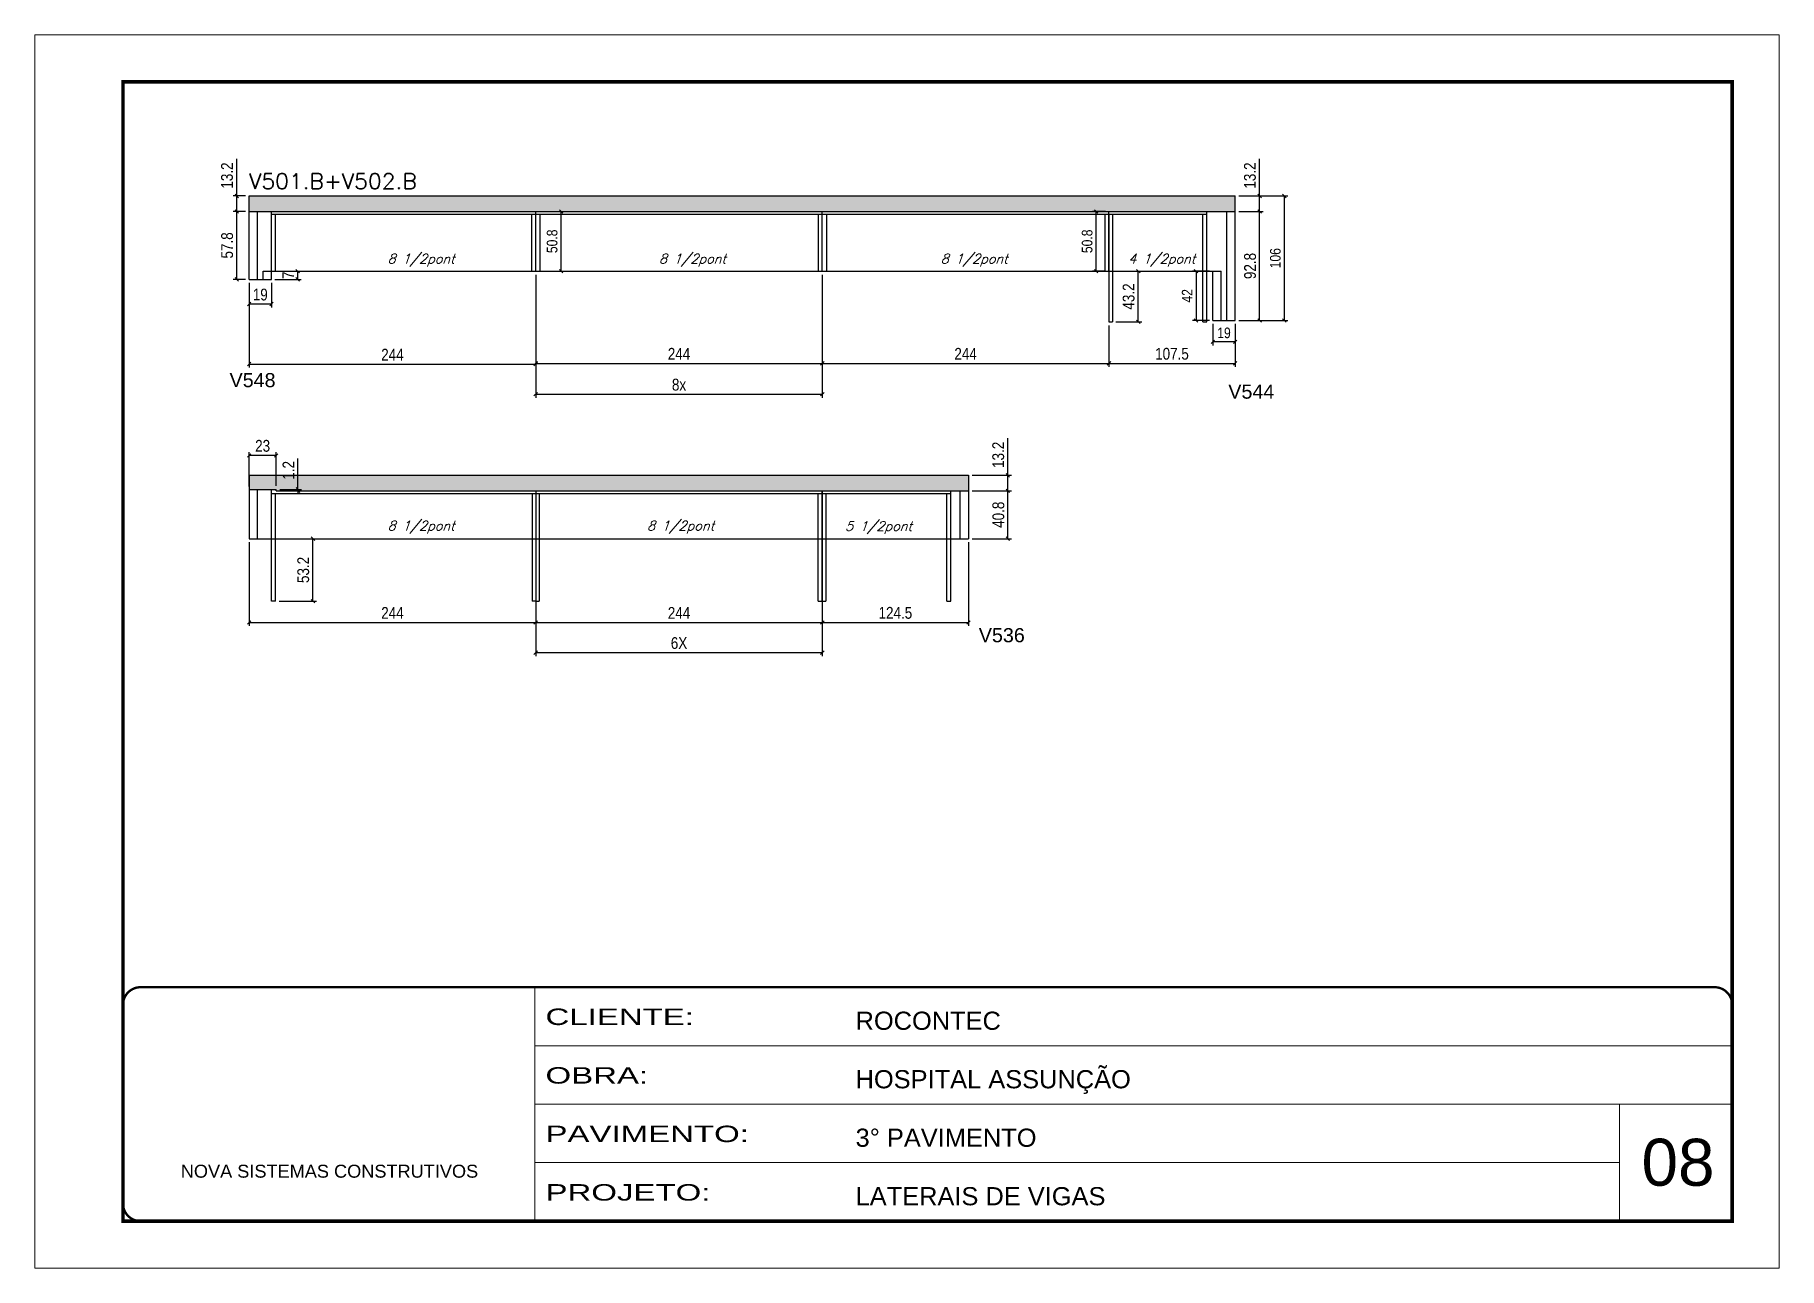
# Model space of a CAD drawing. Extents: x -21493 to -15213, y -12134 to 11887.
# Drawn here: x -16725 to -15240, y 9689 to 10739 of the extents above; entities that cross this region are included whole.
import ezdxf

# ---------------------------------------------------------------- set-up
doc = ezdxf.new("R2010")
doc.units = 0
doc.linetypes.add('CONTINUO', pattern=[0])
doc.linetypes.add('DASHED', pattern=[0.75, 0.5, -0.25])
for name, color, linetype in [('5', 5, 'Continuous'), ('COTA', 241, 'Continuous'), ('Painéis', 200, 'Continuous'), ('SARR_2.2x7', 40, 'Continuous'), ('SARR_3.5x7', 81, 'Continuous'), ('texto', 7, 'Continuous')]:
    doc.layers.add(name, color=color, linetype=linetype)
for name, color, linetype, lineweight in [('CARIMBO', 255, 'Continuous', 9), ('Folhas', 255, 'Continuous', 9), ('SARRAFO DE PRESSAO', 251, 'DASHED', 9), ('Texto Seção', 7, 'Continuous', 15)]:
    doc.layers.add(name, color=color, linetype=linetype, lineweight=lineweight)
doc.styles.add('ARIAL', font='arial.ttf')
doc.styles.add('COTA TECNICA', font='techl___.ttf', dxfattribs={"height": 10})
doc.styles.add('COTA TECNICA-50', font='techl___.ttf', dxfattribs={"height": 9})
doc.styles.add('REGUA-120', font='ROMANS.shx', dxfattribs={"height": 15})
doc.styles.add('Romans', font='romans.shx')
doc.styles.get("Standard").update_dxf_attribs({"font": 'arial.ttf'})
doc.styles.add('Tecnologia', font='')
doc.styles.get('Tecnologia').set_extended_font_data('Forgotten Futurist')
doc.dimstyles.new('COTA PAINEL-50', dxfattribs={"dimtxt": 9, "dimasz": 3, "dimexe": 3, "dimexo": 3, "dimgap": 3, "dimtad": 1, "dimdec": 1, "dimzin": 12, "dimdsep": 46, "dimtxsty": 'COTA TECNICA-50', "dimblk1": 'OBLIQUE', "dimblk2": 'OBLIQUE', "dimsah": 1, "dimcen": 0.9, "dimclrd": 4, "dimclre": 4, "dimclrt": 240, "dimadec": 1, "dimazin": 3, "dimtfac": 1, "dimtdec": 1, "dimtmove": 0, "dimatfit": 3, "dimfxl": 1, "dimtolj": 1, "dimtzin": 12, "dimarcsym": 0})
doc.dimstyles.new('PAINEL', dxfattribs={"dimtxt": 10, "dimasz": 3, "dimexe": 3, "dimexo": 3, "dimgap": 3, "dimtad": 1, "dimdec": 1, "dimzin": 12, "dimdsep": 46, "dimtxsty": 'COTA TECNICA', "dimblk1": 'OBLIQUE', "dimblk2": 'OBLIQUE', "dimsah": 1, "dimcen": 0.9, "dimclrd": 4, "dimclre": 4, "dimclrt": 240, "dimadec": 1, "dimazin": 3, "dimtfac": 1, "dimtdec": 1, "dimtmove": 0, "dimatfit": 3, "dimfxl": 1, "dimtolj": 1, "dimtzin": 12, "dimarcsym": 0})
pattern_1 = [(50, (-155447.1976, -18004.2416), (5.46554007, -0.47817257), [0.5715, -6.2865]), (355, (-155447.1976, -18004.2416), (-1.05730264, 5.73170536), [0.4572, -5.02921753]), (100.4514447, (-155446.742, -18004.2814), (4.40823741, 5.25353256), [0.48570026, -5.34270734]), (46.1842, (-155447.1976, -18002.7176), (8.13237123, -1.26126984), [0.85725, -9.42975]), (96.6355576, (-155446.52, -18002.823), (7.122124, 7.42278374), [0.7285507, -8.01406824]), (351.184151, (-155447.198, -18002.7176), (7.122124, 7.42278374), [0.685799, -7.54379196]), (21, (-155446.4356, -18003.0986), (4.54843174, -3.06795595), [0.5715, -6.2865]), (326, (-155446.4356, -18003.0986), (1.85406085, 5.52563898), [0.4572, -5.0292]), (71.451445, (-155446.0566, -18003.354), (6.40249258, 2.45768307), [0.48570026, -5.34269813]), (37.5, (-155447.1976, -18004.2416), (0.092658098, 2.536651166), [0, -4.96824, 0, -5.1054, 0, -5.04825]), (7.5, (-155447.1976, -18004.2416), (2.004589875, 3.005417245), [0, -2.91084, 0, -4.85394, 0, -1.92405]), (327.5, (-155448.8969, -18004.2416), (4.067717855, -0.17186232), [0, -1.905, 0, -5.9436, 0, -7.8867]), (317.5, (-155449.659, -18004.2416), (4.44387544, 0.76279473), [0, -2.4765, 0, -3.94716, 0, -5.6007])]

msp = doc.modelspace()

# ---------------------------------------------------------------- texts
at = {"layer": '5', "linetype": 'Continuous'}
for s, p in [('V548', (-16559.16, 10438.72)), ('V544', (-15708.84, 10428.91)), ('V536', (-15921.27, 10221.55))]:
    msp.add_text(s, height=12, rotation=0.00004, dxfattribs=at).set_placement(p)
at = {"layer": 'CARIMBO', "style": 'ARIAL'}
msp.add_text('08', height=40, dxfattribs=at).set_placement((-15357.05, 9758.8))
at = {"layer": 'texto', "color": 2, "char_height": 8, "attachment_point": 5, "style": 'Romans'}
for s, insert in [('{\\Q19;\\C256;8 1/2pont}', (-16396.04, 10546.78)), ('{\\Q19;\\C256;8 1/2pont}', (-16165.03, 10546.78)), ('{\\Q19;\\C256;8 1/2pont}', (-15925.18, 10546.78)), ('{\\Q19;\\C256;4 1/2pont}', (-15765.46, 10546.78)), ('{\\Q19;\\C256;8 1/2pont}', (-16396.04, 10319.46)), ('{\\Q19;\\C256;8 1/2pont}', (-16175.11, 10319.46)), ('{\\Q19;\\C256;5 1/2pont}', (-16006.61, 10319.11))]:
    msp.add_mtext(s, dxfattribs=dict(at, insert=insert))
at = {"layer": 'Texto Seção', "style": 'REGUA-120', "width": 1.05}
msp.add_text('V501.B+V502.B', height=13, dxfattribs=at).set_placement((-16542.53, 10607.55))

# ---------------------------------------------------------------- blocks, each defined once
blk = doc.blocks.new('_Oblique')
at = {"color": 0, "linetype": 'ByBlock', "lineweight": -2}
blk.add_line((-0.5, -0.5), (0.5, 0.5), dxfattribs=at)
blk = doc.blocks.new('*D1634')
at = {"layer": 'COTA', "color": 4, "lineweight": -2, "ltscale": 25, "transparency": 16777216}
for p, q in [((-15927, 10350.5), (-15893.5, 10350.5)), ((-15896.5, 10309.7), (-15896.5, 10350.5)), ((-15927, 10309.7), (-15893.5, 10309.7))]:
    blk.add_line(p, q, dxfattribs=at)
at = {"layer": 'Defpoints', "color": 0, "ltscale": 25, "transparency": 16777216}
for p in [(-15930, 10350.5), (-15896.5, 10350.5), (-15930, 10309.7)]:
    blk.add_point(p, dxfattribs=at)
at = {"layer": 'COTA', "color": 4, "lineweight": -2, "ltscale": 25, "transparency": 16777216, "xscale": 3, "yscale": 3, "zscale": 3}
for p, rotation in [((-15896.5, 10350.5), 90), ((-15896.5, 10309.7), 270)]:
    blk.add_blockref('_Oblique', p, dxfattribs=dict(at, rotation=rotation))
at = {"layer": 'COTA', "color": 240, "ltscale": 25, "transparency": 16777216, "insert": (-15904.6, 10330.1), "char_height": 10, "attachment_point": 5, "rotation": 90, "style": 'COTA TECNICA'}
blk.add_mtext('\\A1;40.8', dxfattribs=at)
blk = doc.blocks.new('*D1635')
at = {"layer": 'COTA', "color": 4, "lineweight": -2, "ltscale": 25, "transparency": 16777216}
for p, q in [((-15896.5, 10363.7), (-15896.5, 10395.4)), ((-15927, 10363.7), (-15893.5, 10363.7)), ((-15927, 10350.5), (-15893.5, 10350.5)), ((-15896.5, 10350.5), (-15896.5, 10363.7))]:
    blk.add_line(p, q, dxfattribs=at)
at = {"layer": 'Defpoints', "color": 0, "ltscale": 25, "transparency": 16777216}
for p in [(-15930, 10363.7), (-15930, 10350.5), (-15896.5, 10363.7)]:
    blk.add_point(p, dxfattribs=at)
at = {"layer": 'COTA', "color": 4, "lineweight": -2, "ltscale": 25, "transparency": 16777216, "xscale": 3, "yscale": 3, "zscale": 3}
for p, rotation in [((-15896.5, 10363.7), 90), ((-15896.5, 10350.5), 270)]:
    blk.add_blockref('_Oblique', p, dxfattribs=dict(at, rotation=rotation))
at = {"layer": 'COTA', "color": 240, "ltscale": 25, "transparency": 16777216, "insert": (-15904.7, 10381.1), "char_height": 10, "attachment_point": 5, "rotation": 90, "style": 'COTA TECNICA'}
blk.add_mtext('\\A1;13.2', dxfattribs=at)
blk = doc.blocks.new('*D1636')
at = {"layer": 'COTA', "color": 4, "lineweight": -2, "ltscale": 25, "transparency": 16777216}
for p, q in [((-16500.9, 10351.7), (-16500.9, 10378.1)), ((-16516.5, 10351.7), (-16497.9, 10351.7)), ((-16516.5, 10350.5), (-16497.9, 10350.5)), ((-16500.9, 10350.5), (-16500.9, 10351.7)), ((-16500.9, 10350.5), (-16500.9, 10347.5))]:
    blk.add_line(p, q, dxfattribs=at)
at = {"layer": 'Defpoints', "color": 0, "ltscale": 25, "transparency": 16777216}
for p in [(-16519.5, 10351.7), (-16519.5, 10350.5), (-16500.9, 10350.5)]:
    blk.add_point(p, dxfattribs=at)
at = {"layer": 'COTA', "color": 4, "lineweight": -2, "ltscale": 25, "transparency": 16777216, "xscale": 3, "yscale": 3, "zscale": 3}
for p, rotation in [((-16500.9, 10351.7), 270), ((-16500.9, 10350.5), 90)]:
    blk.add_blockref('_Oblique', p, dxfattribs=dict(at, rotation=rotation))
at = {"layer": 'COTA', "color": 240, "ltscale": 25, "transparency": 16777216, "insert": (-16509, 10367.9), "char_height": 10, "attachment_point": 5, "rotation": 90, "style": 'COTA TECNICA'}
blk.add_mtext('\\A1;1.2', dxfattribs=at)
blk = doc.blocks.new('*D1664')
at = {"layer": 'COTA', "color": 4, "lineweight": -2, "ltscale": 25, "transparency": 16777216}
for p, q in [((-15682.2, 10601.5), (-15682.2, 10633.2)), ((-15700, 10601.5), (-15679.2, 10601.5)), ((-15700, 10588.3), (-15679.2, 10588.3)), ((-15682.2, 10588.3), (-15682.2, 10601.5))]:
    blk.add_line(p, q, dxfattribs=at)
at = {"layer": 'Defpoints', "color": 0, "ltscale": 25, "transparency": 16777216}
for p in [(-15703, 10601.5), (-15703, 10588.3), (-15682.2, 10601.5)]:
    blk.add_point(p, dxfattribs=at)
at = {"layer": 'COTA', "color": 4, "lineweight": -2, "ltscale": 25, "transparency": 16777216, "xscale": 3, "yscale": 3, "zscale": 3}
for p, rotation in [((-15682.2, 10601.5), 90), ((-15682.2, 10588.3), 270)]:
    blk.add_blockref('_Oblique', p, dxfattribs=dict(at, rotation=rotation))
at = {"layer": 'COTA', "color": 240, "ltscale": 25, "transparency": 16777216, "insert": (-15690.4, 10618.9), "char_height": 10, "attachment_point": 5, "rotation": 90, "style": 'COTA TECNICA'}
blk.add_mtext('\\A1;13.2', dxfattribs=at)
blk = doc.blocks.new('*D1330')
at = {"layer": 'COTA', "color": 4, "lineweight": -2, "ltscale": 25, "transparency": 16777216}
for p, q in [((-16542.5, 10354.1), (-16542.5, 10383.5)), ((-16519.5, 10380.5), (-16542.5, 10380.5)), ((-16519.5, 10354.7), (-16519.5, 10383.5))]:
    blk.add_line(p, q, dxfattribs=at)
at = {"layer": 'Defpoints', "color": 0, "ltscale": 25, "transparency": 16777216}
for p in [(-16542.5, 10380.5), (-16542.5, 10351.1), (-16519.5, 10351.7)]:
    blk.add_point(p, dxfattribs=at)
at = {"layer": 'COTA', "color": 4, "lineweight": -2, "ltscale": 25, "transparency": 16777216, "xscale": 3, "yscale": 3, "zscale": 3, "rotation": 180}
blk.add_blockref('_Oblique', (-16542.5, 10380.5), dxfattribs=at)
at = {"layer": 'COTA', "color": 4, "lineweight": -2, "ltscale": 25, "transparency": 16777216, "xscale": 3, "yscale": 3, "zscale": 3}
blk.add_blockref('_Oblique', (-16519.5, 10380.5), dxfattribs=at)
at = {"layer": 'COTA', "color": 240, "ltscale": 25, "transparency": 16777216, "insert": (-16531, 10388.7), "char_height": 10, "attachment_point": 5, "style": 'COTA TECNICA'}
blk.add_mtext('\\A1;23', dxfattribs=at)
blk = doc.blocks.new('*D1665')
at = {"layer": 'COTA', "color": 4, "lineweight": -2, "ltscale": 25, "transparency": 16777216}
for p, q in [((-15700, 10588.3), (-15679.2, 10588.3)), ((-15682.2, 10495.5), (-15682.2, 10588.3)), ((-15700, 10495.5), (-15679.2, 10495.5))]:
    blk.add_line(p, q, dxfattribs=at)
at = {"layer": 'Defpoints', "color": 0, "ltscale": 25, "transparency": 16777216}
for p in [(-15703, 10588.3), (-15682.2, 10588.3), (-15703, 10495.5)]:
    blk.add_point(p, dxfattribs=at)
at = {"layer": 'COTA', "color": 4, "lineweight": -2, "ltscale": 25, "transparency": 16777216, "xscale": 3, "yscale": 3, "zscale": 3}
for p, rotation in [((-15682.2, 10588.3), 90), ((-15682.2, 10495.5), 270)]:
    blk.add_blockref('_Oblique', p, dxfattribs=dict(at, rotation=rotation))
at = {"layer": 'COTA', "color": 240, "ltscale": 25, "transparency": 16777216, "insert": (-15690.3, 10541.9), "char_height": 10, "attachment_point": 5, "rotation": 90, "style": 'COTA TECNICA'}
blk.add_mtext('\\A1;92.8', dxfattribs=at)
blk = doc.blocks.new('*D1639')
at = {"layer": 'COTA', "color": 4, "lineweight": -2, "ltscale": 25, "transparency": 16777216}
for p, q in [((-16542.5, 10527.5), (-16542.5, 10455.4)), ((-16298.5, 10527.5), (-16298.5, 10455.4)), ((-16542.5, 10458.4), (-16298.5, 10458.4))]:
    blk.add_line(p, q, dxfattribs=at)
at = {"layer": 'Defpoints', "color": 0, "ltscale": 25, "transparency": 16777216}
for p in [(-16542.5, 10530.5), (-16298.5, 10530.5), (-16298.5, 10458.4)]:
    blk.add_point(p, dxfattribs=at)
at = {"layer": 'COTA', "color": 4, "lineweight": -2, "ltscale": 25, "transparency": 16777216, "xscale": 3, "yscale": 3, "zscale": 3, "rotation": 180}
blk.add_blockref('_Oblique', (-16542.5, 10458.4), dxfattribs=at)
at = {"layer": 'COTA', "color": 4, "lineweight": -2, "ltscale": 25, "transparency": 16777216, "xscale": 3, "yscale": 3, "zscale": 3}
blk.add_blockref('_Oblique', (-16298.5, 10458.4), dxfattribs=at)
at = {"layer": 'COTA', "color": 240, "ltscale": 25, "transparency": 16777216, "insert": (-16420.5, 10466.4), "char_height": 10, "attachment_point": 5, "style": 'COTA TECNICA'}
blk.add_mtext('\\A1;244', dxfattribs=at)
blk = doc.blocks.new('*D1640')
at = {"layer": 'COTA', "color": 4, "lineweight": -2, "ltscale": 25, "transparency": 16777216}
for p, q in [((-16298.5, 10534.5), (-16298.5, 10456)), ((-16054.5, 10534.5), (-16054.5, 10456)), ((-16298.5, 10459), (-16054.5, 10459))]:
    blk.add_line(p, q, dxfattribs=at)
at = {"layer": 'Defpoints', "color": 0, "ltscale": 25, "transparency": 16777216}
for p in [(-16298.5, 10537.5), (-16054.5, 10537.5), (-16054.5, 10459)]:
    blk.add_point(p, dxfattribs=at)
at = {"layer": 'COTA', "color": 4, "lineweight": -2, "ltscale": 25, "transparency": 16777216, "xscale": 3, "yscale": 3, "zscale": 3, "rotation": 180}
blk.add_blockref('_Oblique', (-16298.5, 10459), dxfattribs=at)
at = {"layer": 'COTA', "color": 4, "lineweight": -2, "ltscale": 25, "transparency": 16777216, "xscale": 3, "yscale": 3, "zscale": 3}
blk.add_blockref('_Oblique', (-16054.5, 10459), dxfattribs=at)
at = {"layer": 'COTA', "color": 240, "ltscale": 25, "transparency": 16777216, "insert": (-16176.5, 10467.1), "char_height": 10, "attachment_point": 5, "style": 'COTA TECNICA'}
blk.add_mtext('\\A1;244', dxfattribs=at)
blk = doc.blocks.new('*D1641')
at = {"layer": 'COTA', "color": 4, "lineweight": -2, "ltscale": 25, "transparency": 16777216}
for p, q in [((-16298.5, 10534.5), (-16298.5, 10429.7)), ((-16054.5, 10534.5), (-16054.5, 10429.7)), ((-16298.5, 10432.7), (-16054.5, 10432.7))]:
    blk.add_line(p, q, dxfattribs=at)
at = {"layer": 'Defpoints', "color": 0, "ltscale": 25, "transparency": 16777216}
for p in [(-16298.5, 10537.5), (-16054.5, 10537.5), (-16054.5, 10432.7)]:
    blk.add_point(p, dxfattribs=at)
at = {"layer": 'COTA', "color": 4, "lineweight": -2, "ltscale": 25, "transparency": 16777216, "xscale": 3, "yscale": 3, "zscale": 3, "rotation": 180}
blk.add_blockref('_Oblique', (-16298.5, 10432.7), dxfattribs=at)
at = {"layer": 'COTA', "color": 4, "lineweight": -2, "ltscale": 25, "transparency": 16777216, "xscale": 3, "yscale": 3, "zscale": 3}
blk.add_blockref('_Oblique', (-16054.5, 10432.7), dxfattribs=at)
at = {"layer": 'COTA', "color": 240, "ltscale": 25, "transparency": 16777216, "insert": (-16176.5, 10440.8), "char_height": 10, "attachment_point": 5, "style": 'COTA TECNICA'}
blk.add_mtext('\\A1;8x', dxfattribs=at)
blk = doc.blocks.new('*D1565')
at = {"layer": 'COTA', "color": 4, "lineweight": -2, "ltscale": 25, "transparency": 16777216}
for p, q in [((-16545.5, 10588.3), (-16556, 10588.3)), ((-16553, 10530.5), (-16553, 10588.3)), ((-16545.5, 10530.5), (-16556, 10530.5))]:
    blk.add_line(p, q, dxfattribs=at)
at = {"layer": 'Defpoints', "color": 0, "ltscale": 25, "transparency": 16777216}
for p in [(-16553, 10588.3), (-16542.5, 10588.3), (-16542.5, 10530.5)]:
    blk.add_point(p, dxfattribs=at)
at = {"layer": 'COTA', "color": 4, "lineweight": -2, "ltscale": 25, "transparency": 16777216, "xscale": 3, "yscale": 3, "zscale": 3}
for p, rotation in [((-16553, 10588.3), 90), ((-16553, 10530.5), 270)]:
    blk.add_blockref('_Oblique', p, dxfattribs=dict(at, rotation=rotation))
at = {"layer": 'COTA', "color": 240, "ltscale": 25, "transparency": 16777216, "insert": (-16561.2, 10559.4), "char_height": 10, "attachment_point": 5, "rotation": 90, "style": 'COTA TECNICA'}
blk.add_mtext('\\A1;57.8', dxfattribs=at)
blk = doc.blocks.new('*D1566')
at = {"layer": 'COTA', "color": 4, "lineweight": -2, "ltscale": 25, "transparency": 16777216}
for p, q in [((-16553, 10601.5), (-16553, 10633.2)), ((-16545.5, 10601.5), (-16556, 10601.5)), ((-16545.5, 10588.3), (-16556, 10588.3)), ((-16553, 10588.3), (-16553, 10601.5))]:
    blk.add_line(p, q, dxfattribs=at)
at = {"layer": 'Defpoints', "color": 0, "ltscale": 25, "transparency": 16777216}
for p in [(-16553, 10601.5), (-16542.5, 10601.5), (-16542.5, 10588.3)]:
    blk.add_point(p, dxfattribs=at)
at = {"layer": 'COTA', "color": 4, "lineweight": -2, "ltscale": 25, "transparency": 16777216, "xscale": 3, "yscale": 3, "zscale": 3}
for p, rotation in [((-16553, 10601.5), 90), ((-16553, 10588.3), 270)]:
    blk.add_blockref('_Oblique', p, dxfattribs=dict(at, rotation=rotation))
at = {"layer": 'COTA', "color": 240, "ltscale": 25, "transparency": 16777216, "insert": (-16561.3, 10618.9), "char_height": 10, "attachment_point": 5, "rotation": 90, "style": 'COTA TECNICA'}
blk.add_mtext('\\A1;13.2', dxfattribs=at)
blk = doc.blocks.new('*D1567')
at = {"layer": 'COTA', "color": 4, "lineweight": -2, "ltscale": 25, "transparency": 16777216}
for p, q in [((-16542.5, 10527.5), (-16542.5, 10506.5)), ((-16523.5, 10527.5), (-16523.5, 10506.5)), ((-16523.5, 10509.5), (-16542.5, 10509.5))]:
    blk.add_line(p, q, dxfattribs=at)
at = {"layer": 'Defpoints', "color": 0, "ltscale": 25, "transparency": 16777216}
for p in [(-16542.5, 10530.5), (-16523.5, 10530.5), (-16542.5, 10509.5)]:
    blk.add_point(p, dxfattribs=at)
at = {"layer": 'COTA', "color": 4, "lineweight": -2, "ltscale": 25, "transparency": 16777216, "xscale": 3, "yscale": 3, "zscale": 3, "rotation": 180}
blk.add_blockref('_Oblique', (-16542.5, 10509.5), dxfattribs=at)
at = {"layer": 'COTA', "color": 4, "lineweight": -2, "ltscale": 25, "transparency": 16777216, "xscale": 3, "yscale": 3, "zscale": 3}
blk.add_blockref('_Oblique', (-16523.5, 10509.5), dxfattribs=at)
at = {"layer": 'COTA', "color": 240, "ltscale": 25, "transparency": 16777216, "insert": (-16533, 10517.5), "char_height": 10, "attachment_point": 5, "style": 'COTA TECNICA'}
blk.add_mtext('\\A1;19', dxfattribs=at)
blk = doc.blocks.new('*D1568')
at = {"layer": 'COTA', "color": 4, "lineweight": -2, "ltscale": 25, "transparency": 16777216}
for p, q in [((-16520.5, 10537.5), (-16498.1, 10537.5)), ((-16520.5, 10530.5), (-16498.1, 10530.5)), ((-16501.1, 10530.5), (-16501.1, 10537.5))]:
    blk.add_line(p, q, dxfattribs=at)
at = {"layer": 'Defpoints', "color": 0, "ltscale": 25, "transparency": 16777216}
for p in [(-16523.5, 10537.5), (-16523.5, 10530.5), (-16501.1, 10537.5)]:
    blk.add_point(p, dxfattribs=at)
at = {"layer": 'COTA', "color": 4, "lineweight": -2, "ltscale": 25, "transparency": 16777216, "xscale": 3, "yscale": 3, "zscale": 3}
for p, rotation in [((-16501.1, 10537.5), 90), ((-16501.1, 10530.5), 270)]:
    blk.add_blockref('_Oblique', p, dxfattribs=dict(at, rotation=rotation))
at = {"layer": 'COTA', "color": 240, "ltscale": 25, "transparency": 16777216, "insert": (-16509.2, 10534), "char_height": 10, "attachment_point": 5, "rotation": 90, "style": 'COTA TECNICA'}
blk.add_mtext('\\A1;7', dxfattribs=at)
blk = doc.blocks.new('*D1569')
at = {"layer": 'COTA', "color": 4, "lineweight": -2, "ltscale": 25, "transparency": 16777216}
for p, q in [((-16298.5, 10306.7), (-16298.5, 10235.4)), ((-16054.5, 10306.7), (-16054.5, 10235.4)), ((-16298.5, 10238.4), (-16054.5, 10238.4))]:
    blk.add_line(p, q, dxfattribs=at)
at = {"layer": 'Defpoints', "color": 0, "ltscale": 25, "transparency": 16777216}
for p in [(-16298.5, 10309.7), (-16054.5, 10309.7), (-16054.5, 10238.4)]:
    blk.add_point(p, dxfattribs=at)
at = {"layer": 'COTA', "color": 4, "lineweight": -2, "ltscale": 25, "transparency": 16777216, "xscale": 3, "yscale": 3, "zscale": 3, "rotation": 180}
blk.add_blockref('_Oblique', (-16298.5, 10238.4), dxfattribs=at)
at = {"layer": 'COTA', "color": 4, "lineweight": -2, "ltscale": 25, "transparency": 16777216, "xscale": 3, "yscale": 3, "zscale": 3}
blk.add_blockref('_Oblique', (-16054.5, 10238.4), dxfattribs=at)
at = {"layer": 'COTA', "color": 240, "ltscale": 25, "transparency": 16777216, "insert": (-16176.5, 10246.5), "char_height": 10, "attachment_point": 5, "style": 'COTA TECNICA'}
blk.add_mtext('\\A1;244', dxfattribs=at)
blk = doc.blocks.new('*D1271')
at = {"layer": 'COTA', "color": 4, "lineweight": -2, "ltscale": 25, "transparency": 16777216}
for p, q in [((-16298.5, 10306.7), (-16298.5, 10209.7)), ((-16054.5, 10306.7), (-16054.5, 10209.7)), ((-16298.5, 10212.7), (-16054.5, 10212.7))]:
    blk.add_line(p, q, dxfattribs=at)
at = {"layer": 'Defpoints', "color": 0, "ltscale": 25, "transparency": 16777216}
for p in [(-16298.5, 10309.7), (-16054.5, 10309.7), (-16054.5, 10212.7)]:
    blk.add_point(p, dxfattribs=at)
at = {"layer": 'COTA', "color": 4, "lineweight": -2, "ltscale": 25, "transparency": 16777216, "xscale": 3, "yscale": 3, "zscale": 3, "rotation": 180}
blk.add_blockref('_Oblique', (-16298.5, 10212.7), dxfattribs=at)
at = {"layer": 'COTA', "color": 4, "lineweight": -2, "ltscale": 25, "transparency": 16777216, "xscale": 3, "yscale": 3, "zscale": 3}
blk.add_blockref('_Oblique', (-16054.5, 10212.7), dxfattribs=at)
at = {"layer": 'COTA', "color": 240, "ltscale": 25, "transparency": 16777216, "insert": (-16176.5, 10220.8), "char_height": 10, "attachment_point": 5, "style": 'COTA TECNICA'}
blk.add_mtext('\\A1;6X', dxfattribs=at)
blk = doc.blocks.new('*D1608')
at = {"layer": 'COTA', "color": 4, "lineweight": -2, "ltscale": 25, "transparency": 16777216}
for p, q in [((-16542.5, 10306.7), (-16542.5, 10235.4)), ((-16298.5, 10253.5), (-16298.5, 10235.4)), ((-16542.5, 10238.4), (-16298.5, 10238.4))]:
    blk.add_line(p, q, dxfattribs=at)
at = {"layer": 'Defpoints', "color": 0, "ltscale": 25, "transparency": 16777216}
for p in [(-16542.5, 10309.7), (-16298.5, 10256.5), (-16298.5, 10238.4)]:
    blk.add_point(p, dxfattribs=at)
at = {"layer": 'COTA', "color": 4, "lineweight": -2, "ltscale": 25, "transparency": 16777216, "xscale": 3, "yscale": 3, "zscale": 3, "rotation": 180}
blk.add_blockref('_Oblique', (-16542.5, 10238.4), dxfattribs=at)
at = {"layer": 'COTA', "color": 4, "lineweight": -2, "ltscale": 25, "transparency": 16777216, "xscale": 3, "yscale": 3, "zscale": 3}
blk.add_blockref('_Oblique', (-16298.5, 10238.4), dxfattribs=at)
at = {"layer": 'COTA', "color": 240, "ltscale": 25, "transparency": 16777216, "insert": (-16420.5, 10246.5), "char_height": 10, "attachment_point": 5, "style": 'COTA TECNICA'}
blk.add_mtext('\\A1;244', dxfattribs=at)
blk = doc.blocks.new('*D1609')
at = {"layer": 'COTA', "color": 4, "lineweight": -2, "ltscale": 25, "transparency": 16777216}
for p, q in [((-15930, 10306.7), (-15930, 10235.4)), ((-16054.5, 10253.5), (-16054.5, 10235.4)), ((-16054.5, 10238.4), (-15930, 10238.4))]:
    blk.add_line(p, q, dxfattribs=at)
at = {"layer": 'Defpoints', "color": 0, "ltscale": 25, "transparency": 16777216}
for p in [(-15930, 10309.7), (-16054.5, 10256.5), (-15930, 10238.4)]:
    blk.add_point(p, dxfattribs=at)
at = {"layer": 'COTA', "color": 4, "lineweight": -2, "ltscale": 25, "transparency": 16777216, "xscale": 3, "yscale": 3, "zscale": 3, "rotation": 180}
blk.add_blockref('_Oblique', (-16054.5, 10238.4), dxfattribs=at)
at = {"layer": 'COTA', "color": 4, "lineweight": -2, "ltscale": 25, "transparency": 16777216, "xscale": 3, "yscale": 3, "zscale": 3}
blk.add_blockref('_Oblique', (-15930, 10238.4), dxfattribs=at)
at = {"layer": 'COTA', "color": 240, "ltscale": 25, "transparency": 16777216, "insert": (-15992.3, 10246.5), "char_height": 10, "attachment_point": 5, "style": 'COTA TECNICA'}
blk.add_mtext('\\A1;124.5', dxfattribs=at)
blk = doc.blocks.new('*D1311')
at = {"layer": 'COTA', "color": 4, "lineweight": -2, "ltscale": 25, "transparency": 16777216}
for p, q in [((-16054.5, 10534.5), (-16054.5, 10456)), ((-15810.5, 10491.3), (-15810.5, 10456)), ((-16054.5, 10459), (-15810.5, 10459))]:
    blk.add_line(p, q, dxfattribs=at)
at = {"layer": 'Defpoints', "color": 0, "ltscale": 25, "transparency": 16777216}
for p in [(-16054.5, 10537.5), (-15810.5, 10494.3), (-15810.5, 10459)]:
    blk.add_point(p, dxfattribs=at)
at = {"layer": 'COTA', "color": 4, "lineweight": -2, "ltscale": 25, "transparency": 16777216, "xscale": 3, "yscale": 3, "zscale": 3, "rotation": 180}
blk.add_blockref('_Oblique', (-16054.5, 10459), dxfattribs=at)
at = {"layer": 'COTA', "color": 4, "lineweight": -2, "ltscale": 25, "transparency": 16777216, "xscale": 3, "yscale": 3, "zscale": 3}
blk.add_blockref('_Oblique', (-15810.5, 10459), dxfattribs=at)
at = {"layer": 'COTA', "color": 240, "ltscale": 25, "transparency": 16777216, "insert": (-15932.5, 10467.1), "char_height": 10, "attachment_point": 5, "style": 'COTA TECNICA'}
blk.add_mtext('\\A1;244', dxfattribs=at)
blk = doc.blocks.new('*D1610')
at = {"layer": 'COTA', "color": 4, "lineweight": -2, "ltscale": 25, "transparency": 16777216}
for p, q in [((-15810.5, 10491.3), (-15810.5, 10456)), ((-15703, 10492.5), (-15703, 10456)), ((-15810.5, 10459), (-15703, 10459))]:
    blk.add_line(p, q, dxfattribs=at)
at = {"layer": 'Defpoints', "color": 0, "ltscale": 25, "transparency": 16777216}
for p in [(-15810.5, 10494.3), (-15703, 10495.5), (-15703, 10459)]:
    blk.add_point(p, dxfattribs=at)
at = {"layer": 'COTA', "color": 4, "lineweight": -2, "ltscale": 25, "transparency": 16777216, "xscale": 3, "yscale": 3, "zscale": 3, "rotation": 180}
blk.add_blockref('_Oblique', (-15810.5, 10459), dxfattribs=at)
at = {"layer": 'COTA', "color": 4, "lineweight": -2, "ltscale": 25, "transparency": 16777216, "xscale": 3, "yscale": 3, "zscale": 3}
blk.add_blockref('_Oblique', (-15703, 10459), dxfattribs=at)
at = {"layer": 'COTA', "color": 240, "ltscale": 25, "transparency": 16777216, "insert": (-15756.8, 10467.1), "char_height": 10, "attachment_point": 5, "style": 'COTA TECNICA'}
blk.add_mtext('\\A1;107.5', dxfattribs=at)
blk = doc.blocks.new('*D1611')
at = {"layer": 'COTA', "color": 4, "lineweight": -2, "ltscale": 25, "transparency": 16777216}
for p, q in [((-15804.5, 10537.5), (-15782.5, 10537.5)), ((-15785.5, 10494.3), (-15785.5, 10537.5)), ((-15804.5, 10494.3), (-15782.5, 10494.3))]:
    blk.add_line(p, q, dxfattribs=at)
at = {"layer": 'Defpoints', "color": 0, "ltscale": 25, "transparency": 16777216}
for p in [(-15807.5, 10537.5), (-15785.5, 10537.5), (-15807.5, 10494.3)]:
    blk.add_point(p, dxfattribs=at)
at = {"layer": 'COTA', "color": 4, "lineweight": -2, "ltscale": 25, "transparency": 16777216, "xscale": 3, "yscale": 3, "zscale": 3}
for p, rotation in [((-15785.5, 10537.5), 90), ((-15785.5, 10494.3), 270)]:
    blk.add_blockref('_Oblique', p, dxfattribs=dict(at, rotation=rotation))
at = {"layer": 'COTA', "color": 240, "ltscale": 25, "transparency": 16777216, "insert": (-15793.7, 10515.9), "char_height": 10, "attachment_point": 5, "rotation": 90, "style": 'COTA TECNICA'}
blk.add_mtext('\\A1;43.2', dxfattribs=at)
blk = doc.blocks.new('*D1612')
at = {"layer": 'COTA', "color": 4, "lineweight": -2, "ltscale": 25, "transparency": 16777216}
for p, q in [((-16517, 10309.7), (-16485.2, 10309.7)), ((-16488.2, 10256.5), (-16488.2, 10309.7)), ((-16517, 10256.5), (-16485.2, 10256.5))]:
    blk.add_line(p, q, dxfattribs=at)
at = {"layer": 'Defpoints', "color": 0, "ltscale": 25, "transparency": 16777216}
for p in [(-16520, 10309.7), (-16488.2, 10309.7), (-16520, 10256.5)]:
    blk.add_point(p, dxfattribs=at)
at = {"layer": 'COTA', "color": 4, "lineweight": -2, "ltscale": 25, "transparency": 16777216, "xscale": 3, "yscale": 3, "zscale": 3}
for p, rotation in [((-16488.2, 10309.7), 90), ((-16488.2, 10256.5), 270)]:
    blk.add_blockref('_Oblique', p, dxfattribs=dict(at, rotation=rotation))
at = {"layer": 'COTA', "color": 240, "ltscale": 25, "transparency": 16777216, "insert": (-16496.4, 10283.1), "char_height": 10, "attachment_point": 5, "rotation": 90, "style": 'COTA TECNICA'}
blk.add_mtext('\\A1;53.2', dxfattribs=at)
blk = doc.blocks.new('9999999999')
at = {"color": 30, "linetype": 'CONTINUO'}
for p, q in [((98564.6, 34230.2), (98564.6, 34429.4)), ((98564.6, 34379.6), (99584, 34379.6)), ((98564.6, 34329.8), (99488, 34329.8)), ((99584, 34329.8), (99488, 34329.8)), ((99488, 34329.8), (99488, 34230.2)), ((98564.6, 34280), (99488, 34280))]:
    blk.add_line(p, q, dxfattribs=at)
at = {"color": 30, "linetype": 'CONTINUO', "const_width": 2}
blk.add_lwpolyline([(99584, 34230.2), (99584, 34414.4, 0.414214), (99569, 34429.4), (98229, 34429.4, 0.414214), (98214, 34414.4), (98214, 34245.2, 0.414214), (98229, 34230.2), (99584, 34230.2)], format="xyb", dxfattribs=at)
at = {"layer": 'Folhas'}
blk.add_lwpolyline([(98139, 34190.2), (99624, 34190.2), (99624, 35240.2), (98139, 35240.2)], close=True, dxfattribs=at)
at = {"layer": 'Folhas', "color": 30, "const_width": 3}
blk.add_lwpolyline([(98214, 34230.2), (99584, 34230.2), (99584, 35200.2), (98214, 35200.2)], close=True, dxfattribs=at)
at = {"color": 7, "linetype": 'Continuous', "ltscale": 5, "style": 'ARIAL'}
for s, height, p in [('ROCONTEC', 15.48, (98837.7, 34393.1)), ('HOSPITAL ASSUNÇÃO', 15.483, (98837.7, 34343.3)), ('3° PAVIMENTO', 15.483, (98837.7, 34293.5)), ('NOVA SISTEMAS CONSTRUTIVOS', 11.059, (98263.2, 34267.2)), ('LATERAIS DE VIGAS', 15.483, (98837.7, 34243.7))]:
    blk.add_text(s, height=height, dxfattribs=at).set_placement(p)
at = {"layer": 'Folhas', "color": 7, "style": 'Tecnologia', "width": 1.5}
for s, p in [('CLIENTE:', (98573.7, 34397.2)), ('OBRA:', (98573.7, 34347.3)), ('PAVIMENTO:', (98573.7, 34297.5)), ('PROJETO:', (98573.7, 34247.7))]:
    blk.add_text(s, height=14, dxfattribs=at).set_placement(p)
blk = doc.blocks.new('*D1870')
at = {"layer": 'COTA', "color": 4, "lineweight": -2, "transparency": 16777216}
for p, q in [((-15700, 10601.5), (-15658.2, 10601.5)), ((-15661.2, 10601.5), (-15661.2, 10495.5)), ((-15700, 10495.5), (-15658.2, 10495.5))]:
    blk.add_line(p, q, dxfattribs=at)
at = {"layer": 'Defpoints', "color": 0, "transparency": 16777216}
for p in [(-15703, 10601.5), (-15703, 10495.5), (-15661.2, 10495.5)]:
    blk.add_point(p, dxfattribs=at)
at = {"layer": 'COTA', "color": 4, "lineweight": -2, "transparency": 16777216, "xscale": 3, "yscale": 3, "zscale": 3}
for p, rotation in [((-15661.2, 10601.5), 90), ((-15661.2, 10495.5), 270)]:
    blk.add_blockref('_Oblique', p, dxfattribs=dict(at, rotation=rotation))
at = {"layer": 'COTA', "color": 240, "transparency": 16777216, "insert": (-15668.8, 10548.5), "char_height": 9, "attachment_point": 5, "rotation": 90, "style": 'COTA TECNICA-50'}
blk.add_mtext('\\A1;106', dxfattribs=at)
blk = doc.blocks.new('*D1871')
at = {"layer": 'COTA', "color": 4, "lineweight": -2, "transparency": 16777216}
for p, q in [((-15813.5, 10588.3), (-15824.4, 10588.3)), ((-15821.4, 10537.5), (-15821.4, 10588.3)), ((-15813.5, 10537.5), (-15824.4, 10537.5))]:
    blk.add_line(p, q, dxfattribs=at)
at = {"layer": 'Defpoints', "color": 0, "transparency": 16777216}
for p in [(-15821.4, 10588.3), (-15810.5, 10588.3), (-15810.5, 10537.5)]:
    blk.add_point(p, dxfattribs=at)
at = {"layer": 'COTA', "color": 4, "lineweight": -2, "transparency": 16777216, "xscale": 3, "yscale": 3, "zscale": 3}
for p, rotation in [((-15821.4, 10588.3), 90), ((-15821.4, 10537.5), 270)]:
    blk.add_blockref('_Oblique', p, dxfattribs=dict(at, rotation=rotation))
at = {"layer": 'COTA', "color": 240, "transparency": 16777216, "insert": (-15829, 10562.9), "char_height": 9, "attachment_point": 5, "rotation": 90, "style": 'COTA TECNICA-50'}
blk.add_mtext('\\A1;50.8', dxfattribs=at)
blk = doc.blocks.new('*D1872')
at = {"layer": 'COTA', "color": 4, "lineweight": -2, "transparency": 16777216}
for p, q in [((-15722, 10492.5), (-15722, 10474.3)), ((-15703, 10492.5), (-15703, 10474.3)), ((-15703, 10477.3), (-15722, 10477.3))]:
    blk.add_line(p, q, dxfattribs=at)
at = {"layer": 'Defpoints', "color": 0, "transparency": 16777216}
for p in [(-15722, 10495.5), (-15703, 10495.5), (-15722, 10477.3)]:
    blk.add_point(p, dxfattribs=at)
at = {"layer": 'COTA', "color": 4, "lineweight": -2, "transparency": 16777216, "xscale": 3, "yscale": 3, "zscale": 3, "rotation": 180}
blk.add_blockref('_Oblique', (-15722, 10477.3), dxfattribs=at)
at = {"layer": 'COTA', "color": 4, "lineweight": -2, "transparency": 16777216, "xscale": 3, "yscale": 3, "zscale": 3}
blk.add_blockref('_Oblique', (-15703, 10477.3), dxfattribs=at)
at = {"layer": 'COTA', "color": 240, "transparency": 16777216, "insert": (-15712.5, 10484.9), "char_height": 9, "attachment_point": 5, "style": 'COTA TECNICA-50'}
blk.add_mtext('\\A1;19', dxfattribs=at)
blk = doc.blocks.new('*D1873')
at = {"layer": 'COTA', "color": 4, "lineweight": -2, "transparency": 16777216}
for p, q in [((-15725, 10537.5), (-15739.3, 10537.5)), ((-15736.3, 10537.5), (-15736.3, 10495.5)), ((-15725, 10495.5), (-15739.3, 10495.5))]:
    blk.add_line(p, q, dxfattribs=at)
at = {"layer": 'Defpoints', "color": 0, "transparency": 16777216}
for p in [(-15722, 10537.5), (-15736.3, 10495.5), (-15722, 10495.5)]:
    blk.add_point(p, dxfattribs=at)
at = {"layer": 'COTA', "color": 4, "lineweight": -2, "transparency": 16777216, "xscale": 3, "yscale": 3, "zscale": 3}
for p, rotation in [((-15736.3, 10537.5), 90), ((-15736.3, 10495.5), 270)]:
    blk.add_blockref('_Oblique', p, dxfattribs=dict(at, rotation=rotation))
at = {"layer": 'COTA', "color": 240, "transparency": 16777216, "insert": (-15743.9, 10516.5), "char_height": 9, "attachment_point": 5, "rotation": 90, "style": 'COTA TECNICA-50'}
blk.add_mtext('\\A1;42', dxfattribs=at)
blk = doc.blocks.new('*D1874')
at = {"layer": 'COTA', "color": 4, "lineweight": -2, "transparency": 16777216}
for p, q in [((-16295.5, 10588.3), (-16273.8, 10588.3)), ((-16276.8, 10537.5), (-16276.8, 10588.3)), ((-16295.5, 10537.5), (-16273.8, 10537.5))]:
    blk.add_line(p, q, dxfattribs=at)
at = {"layer": 'Defpoints', "color": 0, "transparency": 16777216}
for p in [(-16298.5, 10588.3), (-16276.8, 10588.3), (-16298.5, 10537.5)]:
    blk.add_point(p, dxfattribs=at)
at = {"layer": 'COTA', "color": 4, "lineweight": -2, "transparency": 16777216, "xscale": 3, "yscale": 3, "zscale": 3}
for p, rotation in [((-16276.8, 10588.3), 90), ((-16276.8, 10537.5), 270)]:
    blk.add_blockref('_Oblique', p, dxfattribs=dict(at, rotation=rotation))
at = {"layer": 'COTA', "color": 240, "transparency": 16777216, "insert": (-16284.5, 10562.9), "char_height": 9, "attachment_point": 5, "rotation": 90, "style": 'COTA TECNICA-50'}
blk.add_mtext('\\A1;50.8', dxfattribs=at)

# ---------------------------------------------------------------- dimensions: what is measured, and where the dimension line sits
at = {"layer": 'COTA', "ltscale": 25}
for base, p1, p2, picture, middle in [((-16553.04, 10601.5), (-16542.51, 10588.3), (-16542.51, 10601.5), '*D1566', (-16561.26, 10618.87)), ((-15682.18, 10601.5), (-15703.04, 10588.3), (-15703.04, 10601.5), '*D1664', (-15690.4, 10618.87)), ((-16553.04, 10588.3), (-16542.51, 10530.5), (-16542.51, 10588.3), '*D1565', (-16561.17, 10559.4)), ((-15682.18, 10588.3), (-15703.04, 10495.5), (-15703.04, 10588.3), '*D1665', (-15690.29, 10541.9)), ((-15785.53, 10537.5), (-15807.47, 10494.3), (-15807.47, 10537.5), '*D1611', (-15793.75, 10515.9)), ((-15896.47, 10363.7), (-15930.01, 10350.5), (-15930.01, 10363.7), '*D1635', (-15904.69, 10381.07)), ((-15896.47, 10350.5), (-15930.01, 10309.7), (-15930.01, 10350.5), '*D1634', (-15904.59, 10330.1)), ((-16488.2, 10309.7), (-16520.01, 10256.5), (-16520.01, 10309.7), '*D1612', (-16496.42, 10283.1))]:
    dim = msp.add_linear_dim(base=base, p1=p1, p2=p2, angle=90, dimstyle='PAINEL', dxfattribs=at)
    dim.commit()
    dim.dimension.update_dxf_attribs({"geometry": picture, "text_midpoint": middle})
at = {"layer": 'COTA'}
for base, p1, p2, picture, middle in [((-15661.23, 10495.5), (-15703.04, 10601.5), (-15703.04, 10495.5), '*D1870', (-15668.82, 10548.5)), ((-16276.84, 10588.3), (-16298.51, 10537.5), (-16298.51, 10588.3), '*D1874', (-16284.46, 10562.9)), ((-15821.39, 10588.3), (-15810.51, 10537.5), (-15810.51, 10588.3), '*D1871', (-15829.01, 10562.9)), ((-15736.29, 10495.5), (-15722.04, 10537.5), (-15722.04, 10495.5), '*D1873', (-15743.85, 10516.5))]:
    dim = msp.add_linear_dim(base=base, p1=p1, p2=p2, angle=90, dimstyle='COTA PAINEL-50', dxfattribs=at)
    dim.commit()
    dim.dimension.update_dxf_attribs({"geometry": picture, "text_midpoint": middle})
at = {"layer": 'COTA', "ltscale": 25}
for base, p1, p2, picture, middle in [((-16298.51, 10458.37), (-16542.51, 10530.5), (-16298.51, 10530.5), '*D1639', (-16420.51, 10466.45)), ((-16542.51, 10509.46), (-16523.51, 10530.5), (-16542.51, 10530.5), '*D1567', (-16533.01, 10517.55)), ((-15810.51, 10458.99), (-16054.51, 10537.5), (-15810.51, 10494.3), '*D1311', (-15932.51, 10467.07)), ((-16542.51, 10380.46), (-16519.51, 10351.7), (-16542.51, 10351.1), '*D1330', (-16531.01, 10388.68)), ((-16298.51, 10238.39), (-16542.51, 10309.7), (-16298.51, 10256.5), '*D1608', (-16420.51, 10246.46)), ((-16054.51, 10238.39), (-16298.51, 10309.7), (-16054.51, 10309.7), '*D1569', (-16176.51, 10246.46))]:
    dim = msp.add_linear_dim(base=base, p1=p1, p2=p2, dimstyle='PAINEL', dxfattribs=at)
    dim.commit()
    dim.dimension.update_dxf_attribs({"geometry": picture, "text_midpoint": middle})
for base, p1, p2, picture, middle in [((-16501.08, 10537.5), (-16523.51, 10530.5), (-16523.51, 10537.5), '*D1568', (-16501.08, 10534)), ((-16500.92, 10350.5), (-16519.51, 10351.7), (-16519.51, 10350.5), '*D1636', (-16500.92, 10367.93))]:
    dim = msp.add_linear_dim(base=base, p1=p1, p2=p2, angle=90, dimstyle='PAINEL', dxfattribs=at)
    dim.commit()
    dim.dimension.update_dxf_attribs({"geometry": picture, "text_midpoint": middle, "dimtype": 160})
for base, p1, p2, picture, middle in [((-16054.51, 10458.99), (-16298.51, 10537.5), (-16054.51, 10537.5), '*D1640', (-16176.51, 10467.07)), ((-15703.04, 10458.99), (-15810.51, 10494.3), (-15703.04, 10495.5), '*D1610', (-15756.78, 10467.1)), ((-15930.01, 10238.39), (-16054.51, 10256.5), (-15930.01, 10309.7), '*D1609', (-15992.26, 10246.5))]:
    dim = msp.add_linear_dim(base=base, p1=p1, p2=p2, dimstyle='PAINEL', override={"dimtmove": 1}, dxfattribs=at)
    dim.commit()
    dim.dimension.update_dxf_attribs({"geometry": picture, "text_midpoint": middle})
for base, p1, p2, text, picture, middle in [((-16054.51, 10432.72), (-16298.51, 10537.5), (-16054.51, 10537.5), '8x', '*D1641', (-16176.51, 10440.81)), ((-16054.51, 10212.74), (-16298.51, 10309.7), (-16054.51, 10309.7), '6X', '*D1271', (-16176.51, 10220.84))]:
    dim = msp.add_linear_dim(base=base, p1=p1, p2=p2, text=text, dimstyle='PAINEL', dxfattribs=at)
    dim.commit()
    dim.dimension.update_dxf_attribs({"geometry": picture, "text_midpoint": middle})
at = {"layer": 'COTA'}
dim = msp.add_linear_dim(base=(-15722.04, 10477.35), p1=(-15703.04, 10495.5), p2=(-15722.04, 10495.5), dimstyle='COTA PAINEL-50', dxfattribs=at)
dim.commit()
dim.dimension.update_dxf_attribs({"geometry": '*D1872', "text_midpoint": (-15712.54, 10484.93)})

# ---------------------------------------------------------------- hatches: boundary and pattern name
at = {"layer": 'COTA', "linetype": 'ByBlock'}
h = msp.add_hatch(dxfattribs=at)
h.set_pattern_fill('AR-CONC', color=256, scale=0.03)
h.set_pattern_definition(pattern_1)
h.paths.add_polyline_path([(-15703.04, 10601.5), (-16054.51, 10601.5), (-16542.51, 10601.5), (-16542.51, 10588.3), (-15703.04, 10588.3)])
h = msp.add_hatch(dxfattribs=at)
h.set_pattern_fill('AR-CONC', color=256, scale=0.03)
h.set_pattern_definition(pattern_1)
h.paths.add_polyline_path([(-15930.01, 10350.5), (-15930.01, 10363.7), (-16542.51, 10363.7), (-16542.51, 10351.7), (-16519.51, 10351.7), (-16519.51, 10350.5)])
h.paths.add_polyline_path([(-16499.11, 10356.21), (-16499.11, 10378.83), (-16519.7, 10378.83), (-16519.7, 10356.21)], flags=9)

# ---------------------------------------------------------------- linework, layer by layer
for p, q in [((-16542.51, 10601.5), (-16054.51, 10601.5)), ((-16542.51, 10588.3), (-16542.51, 10601.5)), ((-16054.51, 10601.5), (-15703.04, 10601.5)), ((-15703.04, 10588.3), (-15703.04, 10601.5)), ((-16542.51, 10363.7), (-15930.01, 10363.7)), ((-16542.51, 10363.7), (-16542.51, 10351.1)), ((-15930.01, 10363.7), (-15930.01, 10350.5))]:
    msp.add_line(p, q, dxfattribs=at)
at = {"layer": 'Painéis'}
for p, q in [((-16542.51, 10588.3), (-15703.04, 10588.3)), ((-16523.51, 10537.5), (-15722.04, 10537.5)), ((-16542.51, 10351.7), (-16519.51, 10351.7)), ((-16542.51, 10351.1), (-16542.51, 10309.7)), ((-16519.51, 10350.5), (-16519.51, 10351.7)), ((-16519.51, 10350.5), (-15930.01, 10350.5)), ((-16298.51, 10350.5), (-16298.51, 10309.7)), ((-16054.51, 10350.5), (-16054.51, 10309.7)), ((-16054.51, 10350.5), (-16054.51, 10309.7)), ((-15930.01, 10350.5), (-15930.01, 10309.7)), ((-16542.51, 10309.7), (-15930.01, 10309.7))]:
    msp.add_line(p, q, dxfattribs=at)
at = {"layer": 'Painéis', "ltscale": 25}
for p, q in [((-16542.51, 10530.5), (-16542.51, 10588.3)), ((-16298.51, 10537.5), (-16298.51, 10588.3)), ((-16054.51, 10537.5), (-16054.51, 10588.3)), ((-15810.51, 10537.5), (-15810.51, 10588.3)), ((-15703.04, 10495.5), (-15703.04, 10588.3)), ((-16542.51, 10530.5), (-16523.51, 10530.5)), ((-16523.51, 10530.5), (-16523.51, 10537.5)), ((-15722.04, 10495.5), (-15722.04, 10537.5)), ((-15722.04, 10495.5), (-15703.04, 10495.5))]:
    msp.add_line(p, q, dxfattribs=at)
at = {"layer": 'SARR_2.2x7', "linetype": 'Continuous'}
for p, q in [((-16535.51, 10530.5), (-16535.51, 10588.3)), ((-15710.04, 10495.5), (-15710.04, 10588.3)), ((-16523.51, 10586.1), (-16298.51, 10586.1)), ((-16298.51, 10586.1), (-16054.51, 10586.1)), ((-16054.51, 10586.1), (-15810.51, 10586.1)), ((-15810.51, 10586.1), (-15727.04, 10586.1)), ((-16530.51, 10530.5), (-16530.51, 10537.5)), ((-16530.51, 10537.5), (-16523.51, 10537.5)), ((-15722.04, 10537.5), (-15715.04, 10537.5)), ((-15715.04, 10495.5), (-15715.04, 10537.5)), ((-16535.51, 10309.7), (-16535.51, 10351.7)), ((-15937.01, 10309.7), (-15937.01, 10350.5)), ((-16523.51, 10348.3), (-16298.51, 10348.3)), ((-16298.51, 10348.3), (-16054.51, 10348.3)), ((-16054.51, 10348.3), (-15945.01, 10348.3))]:
    msp.add_line(p, q, dxfattribs=at)
at = {"layer": 'SARR_3.5x7'}
for p, q in [((-16523.51, 10537.5), (-16523.51, 10588.3)), ((-15727.04, 10494.3), (-15727.04, 10588.3)), ((-16520.01, 10537.5), (-16520.01, 10586.1)), ((-16302.01, 10586.1), (-16302.01, 10537.5)), ((-16294.99, 10586.1), (-16294.99, 10537.5)), ((-16058.01, 10586.1), (-16058.01, 10537.5)), ((-16050.99, 10586.1), (-16050.99, 10537.5)), ((-15814.01, 10586.1), (-15814.01, 10537.5)), ((-15810.51, 10586.1), (-15810.51, 10494.3)), ((-15807.47, 10586.1), (-15807.47, 10494.3)), ((-15730.54, 10494.3), (-15730.54, 10586.1)), ((-15810.51, 10494.3), (-15807.47, 10494.3)), ((-15730.54, 10494.3), (-15727.04, 10494.3)), ((-16523.51, 10256.5), (-16523.51, 10351.7)), ((-16298.51, 10350.5), (-16298.51, 10256.5)), ((-16298.51, 10350.5), (-16298.51, 10256.5)), ((-16054.51, 10350.5), (-16054.51, 10256.5)), ((-16054.51, 10256.5), (-16054.51, 10350.5)), ((-15945.01, 10256.5), (-15945.01, 10350.5)), ((-16520.01, 10256.5), (-16520.01, 10348.3)), ((-16301.55, 10348.3), (-16301.55, 10256.5)), ((-16295.47, 10348.3), (-16295.47, 10256.5)), ((-16058.01, 10256.5), (-16058.01, 10348.3)), ((-16051.47, 10348.3), (-16051.47, 10256.5)), ((-15948.51, 10256.5), (-15948.51, 10348.3)), ((-16520.01, 10256.5), (-16523.51, 10256.5)), ((-16298.51, 10256.5), (-16301.55, 10256.5)), ((-16298.51, 10256.5), (-16295.47, 10256.5)), ((-16058.01, 10256.5), (-16054.51, 10256.5)), ((-16054.51, 10256.5), (-16051.47, 10256.5)), ((-15948.51, 10256.5), (-15945.01, 10256.5))]:
    msp.add_line(p, q, dxfattribs=at)

# ---------------------------------------------------------------- block references
at = {"layer": 'SARRAFO DE PRESSAO', "color": 6, "linetype": 'ByBlock'}
msp.add_blockref('9999999999', (-114863.89, -24501.55), dxfattribs=at)

msp.set_redraw_order([(e.dxf.handle, doc.entitydb.next_handle()) for e in msp.query("TEXT MTEXT ATTDEF DIMENSION ARC_DIMENSION")])  # texts and dimensions are drawn at this point

doc.saveas('drawing.dxf')
